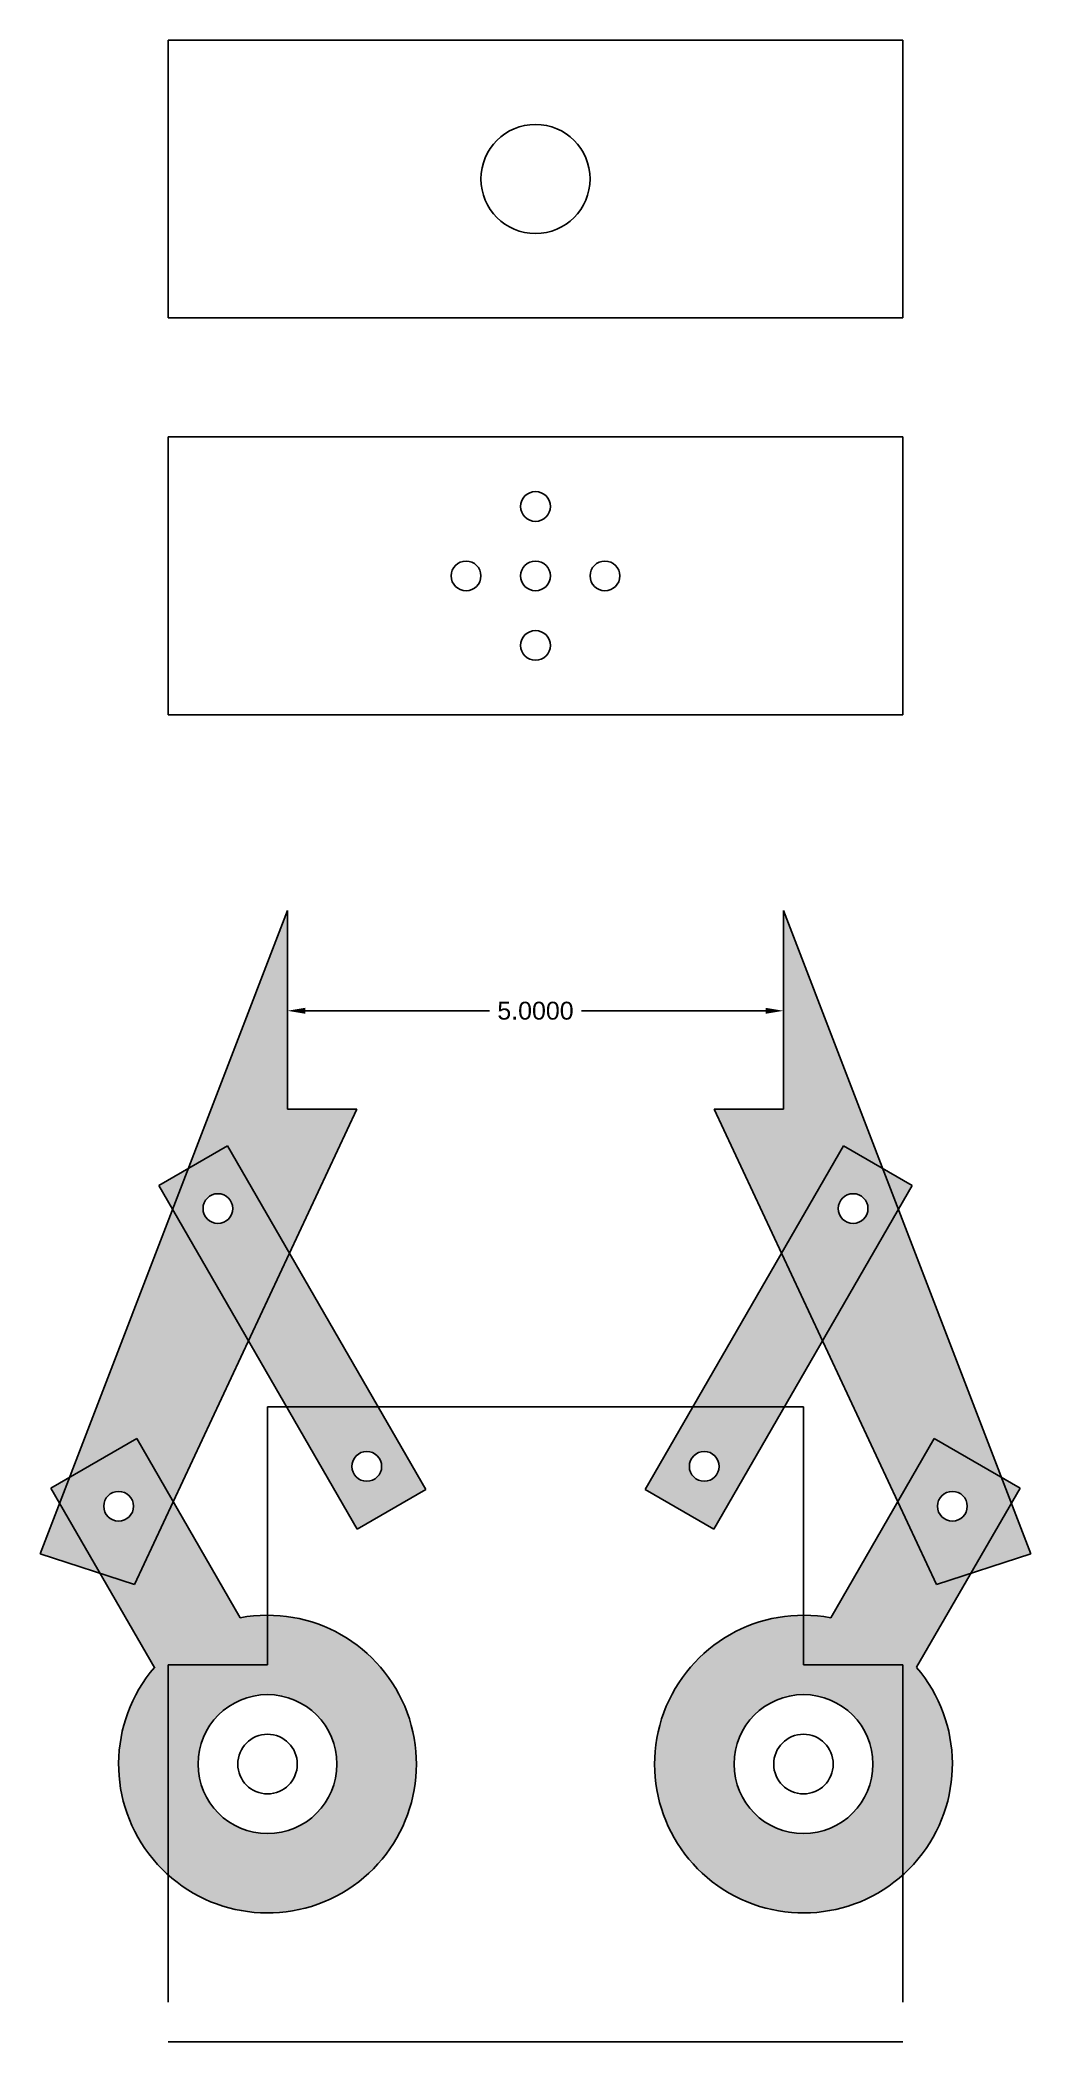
# Model space of a CAD drawing. Header units: inches. Extents: x 2 to 137, y 1 to 34.
# Drawn here: x 63.38 to 73.36, y 2.2 to 22.38 of the extents above; entities that cross this region are included whole.
import ezdxf

# ---------------------------------------------------------------- set-up
doc = ezdxf.new("R2010")
doc.units = ezdxf.units.IN
doc.header["$MEASUREMENT"] = 0
for name, color, linetype in [('Arms', 10, 'Continuous'), ('Body', 40, 'Continuous'), ('Joints', 3, 'Continuous')]:
    doc.layers.add(name, color=color, linetype=linetype)
doc.styles.get("Standard").update_dxf_attribs({"font": 'arial.ttf'})
doc.dimstyles.get("Standard").update_dxf_attribs({"dimtxt": 0.18, "dimasz": 0.18, "dimexe": 0.18, "dimexo": 0.0625, "dimgap": 0.09, "dimtad": 0, "dimtih": 1, "dimtoh": 1, "dimdec": 4, "dimzin": 0, "dimdsep": 46, "dimtxsty": 'Standard', "dimcen": 0.09, "dimadec": 0, "dimazin": 0, "dimtfac": 1, "dimtdec": 4, "dimtofl": 0, "dimtmove": 0, "dimatfit": 3, "dimfxl": 1, "dimtolj": 1, "dimtzin": 0, "dimarcsym": 0})

msp = doc.modelspace()

# ---------------------------------------------------------------- blocks, each defined once
blk = doc.blocks.new('*D64')
at = {"layer": 'Arms', "color": 0, "lineweight": -2, "transparency": 16777216}
for p, q in [((65.869, 12.54), (65.869, 12.413)), ((66.049, 12.593), (67.906, 12.593)), ((70.689, 12.593), (68.833, 12.593)), ((70.869, 12.54), (70.869, 12.413))]:
    blk.add_line(p, q, dxfattribs=at)
at = {"layer": 'Arms', "color": 0, "transparency": 16777216}
for points in [[(66.049, 12.623), (66.049, 12.563), (65.869, 12.593)], [(70.689, 12.623), (70.689, 12.563), (70.869, 12.593)]]:
    blk.add_solid(points, dxfattribs=at)
at = {"layer": 'Arms', "color": 0, "transparency": 16777216, "insert": (68.369, 12.593), "char_height": 0.18, "attachment_point": 5}
blk.add_mtext('\\A1;5.0000', dxfattribs=at)

# ---------------------------------------------------------------- dimensions: what is measured, and where the dimension line sits
at = {"layer": 'Arms'}
dim = msp.add_linear_dim(base=(70.86919, 12.59339), p1=(65.86919, 12.6022), p2=(70.86919, 12.6022), dimstyle='Standard', dxfattribs=at)
dim.commit()
dim.dimension.update_dxf_attribs({"geometry": '*D64', "text_midpoint": (68.36919, 12.59339)})

# ---------------------------------------------------------------- hatches: boundary and pattern name
at = {"layer": 'Arms', "transparency": 33554457}
h = msp.add_hatch(color=256, dxfattribs=at)
h.dxf.hatch_style = 1
h.paths.add_polyline_path([(65.86919, 13.6022), (63.3772, 7.12161), (64.32826, 6.81259), (66.56919, 11.6022), (65.86919, 11.6022)])
h.paths.add_polyline_path([(65.31919, 10.60028, -1), (65.01919, 10.60028, -1)], flags=16)
h.paths.add_polyline_path([(64.31919, 7.60028, -1), (64.01919, 7.60028, -1)], flags=16)
h = msp.add_hatch(color=256, dxfattribs=at)
h.dxf.hatch_style = 1
h.paths.add_polyline_path([(70.86919, 13.6022), (70.86919, 11.6022), (70.16919, 11.6022), (72.41013, 6.81259), (73.36119, 7.12161)])
h.paths.add_polyline_path([(71.71919, 10.60028, -1), (71.41919, 10.60028, -1)], flags=16)
h.paths.add_polyline_path([(72.71919, 7.60028, -1), (72.41919, 7.60028, -1)], flags=16)
at = {"layer": 'Joints', "transparency": 33554457}
h = msp.add_hatch(color=256, dxfattribs=at)
h.dxf.hatch_style = 1
h.paths.add_polyline_path([(66.57278, 7.36919), (67.2656, 7.76919), (65.2656, 11.23329), (64.57278, 10.83329)])
h.paths.add_polyline_path([(65.01919, 10.60028, -1), (65.31919, 10.60028, -1)], flags=16)
h.paths.add_polyline_path([(66.81919, 8.0022, -1), (66.51919, 8.0022, -1)], flags=16)
h = msp.add_hatch(color=256, dxfattribs=at)
h.dxf.hatch_style = 1
h.paths.add_polyline_path([(72.1656, 10.83329), (71.47278, 11.23329), (69.47278, 7.76919), (70.1656, 7.36919)])
h.paths.add_polyline_path([(71.41919, 10.60028, -1), (71.71919, 10.60028, -1)], flags=16)
h.paths.add_polyline_path([(70.21919, 8.0022, -1), (69.91919, 8.0022, -1)], flags=16)
at = {"layer": 'Joints', "transparency": 33554483}
h = msp.add_hatch(color=256, dxfattribs=at)
h.dxf.hatch_style = 1
h.paths.add_polyline_path([(65.3951, 6.47695), (64.35221, 8.28329), (63.48618, 7.78329), (64.52907, 5.97695, 5.82842712)])
h.paths.add_polyline_path([(66.36919, 5.0022, -1), (64.96919, 5.0022, -1)], flags=16)
h.paths.add_polyline_path([(64.01919, 7.60028, -1), (64.31919, 7.60028, -1)], flags=16)
h.paths.add_polyline_path([(72.20931, 5.97695), (73.25221, 7.78329), (72.38618, 8.28329), (71.34329, 6.47695, 5.82842712)])
h.paths.add_polyline_path([(71.76919, 5.0022, -1), (70.36919, 5.0022, -1)], flags=16)
h.paths.add_polyline_path([(72.41919, 7.60028, -1), (72.71919, 7.60028, -1)], flags=16)

# ---------------------------------------------------------------- linework, layer by layer
at = {"layer": 'Arms'}
for p, q in [((65.86919, 13.6022), (63.3772, 7.12161)), ((65.86919, 13.6022), (65.86919, 11.6022)), ((70.86919, 13.6022), (70.86919, 11.6022)), ((70.86919, 13.6022), (73.36119, 7.12161)), ((64.32826, 6.81259), (66.56919, 11.6022)), ((65.86919, 11.6022), (66.56919, 11.6022)), ((70.86919, 11.6022), (70.16919, 11.6022)), ((72.41013, 6.81259), (70.16919, 11.6022)), ((63.3772, 7.12161), (64.32826, 6.81259)), ((73.36119, 7.12161), (72.41013, 6.81259))]:
    msp.add_line(p, q, dxfattribs=at)
for centre in [(65.16919, 10.60028), (71.56919, 10.60028), (64.16919, 7.60028), (72.56919, 7.60028)]:
    msp.add_circle(centre, 0.15, dxfattribs=at)
at = {"layer": 'Body'}
for p, q in [((64.66919, 22.37515), (68.36919, 22.37515)), ((64.66919, 22.37515), (64.66919, 19.57515)), ((72.06919, 22.37515), (68.36919, 22.37515)), ((72.06919, 19.57515), (72.06919, 22.37515)), ((64.66919, 19.57515), (68.36919, 19.57515)), ((72.06919, 19.57515), (68.36919, 19.57515)), ((64.66919, 18.37515), (68.36919, 18.37515)), ((64.66919, 18.37515), (64.66919, 15.57515)), ((72.06919, 18.37515), (68.36919, 18.37515)), ((72.06919, 15.57515), (72.06919, 18.37515)), ((64.66919, 15.57515), (68.36919, 15.57515)), ((72.06919, 15.57515), (68.36919, 15.57515)), ((68.36919, 8.6022), (65.66919, 8.6022)), ((65.66919, 8.6022), (65.66919, 6.0022)), ((68.36919, 8.6022), (71.06919, 8.6022)), ((71.06919, 8.6022), (71.06919, 6.0022)), ((65.66919, 6.0022), (64.66919, 6.0022)), ((64.66919, 6.0022), (64.66919, 2.6022)), ((71.06919, 6.0022), (72.06919, 6.0022)), ((72.06919, 6.0022), (72.06919, 2.6022)), ((64.66919, 2.2022), (68.36919, 2.2022)), ((72.06919, 2.2022), (68.36919, 2.2022))]:
    msp.add_line(p, q, dxfattribs=at)
for centre, radius in [((68.36919, 20.97515), 0.55), ((68.36919, 17.67515), 0.15), ((67.66919, 16.97515), 0.15), ((68.36919, 16.97515), 0.15), ((69.06919, 16.97515), 0.15), ((68.36919, 16.27515), 0.15), ((66.66919, 8.0022), 0.15), ((70.06919, 8.0022), 0.15), ((65.66919, 5.0022), 0.3), ((71.06919, 5.0022), 0.3)]:
    msp.add_circle(centre, radius, dxfattribs=at)
at = {"layer": 'Joints'}
for p, q in [((64.57278, 10.83329), (65.2656, 11.23329)), ((65.2656, 11.23329), (67.2656, 7.76919)), ((71.47278, 11.23329), (69.47278, 7.76919)), ((72.1656, 10.83329), (71.47278, 11.23329)), ((64.57278, 10.83329), (66.57278, 7.36919)), ((72.1656, 10.83329), (70.1656, 7.36919)), ((63.48618, 7.78329), (64.35221, 8.28329)), ((64.35221, 8.28329), (65.3951, 6.47695)), ((72.38618, 8.28329), (71.34329, 6.47695)), ((73.25221, 7.78329), (72.38618, 8.28329)), ((64.53393, 5.96854), (63.48618, 7.78329)), ((67.2656, 7.76919), (66.57278, 7.36919)), ((69.47278, 7.76919), (70.1656, 7.36919)), ((72.20951, 5.97729), (73.25221, 7.78329))]:
    msp.add_line(p, q, dxfattribs=at)
for centre, radius in [((65.16919, 10.60028), 0.15), ((71.56919, 10.60028), 0.15), ((66.66919, 8.0022), 0.15), ((70.06919, 8.0022), 0.15), ((64.16919, 7.60028), 0.15), ((72.56919, 7.60028), 0.15), ((65.66919, 5.0022), 0.7), ((71.06919, 5.0022), 0.7)]:
    msp.add_circle(centre, radius, dxfattribs=at)
for centre, start, end in [((65.66919, 5.0022), 139.471221, 100.528779), ((71.06919, 5.0022), 79.471221, 40.528779)]:
    msp.add_arc(centre, 1.5, start, end, dxfattribs=at)

msp.set_redraw_order([(e.dxf.handle, doc.entitydb.next_handle()) for e in msp.query("TEXT MTEXT ATTDEF DIMENSION ARC_DIMENSION")])  # texts and dimensions are drawn at this point

doc.saveas('drawing.dxf')
